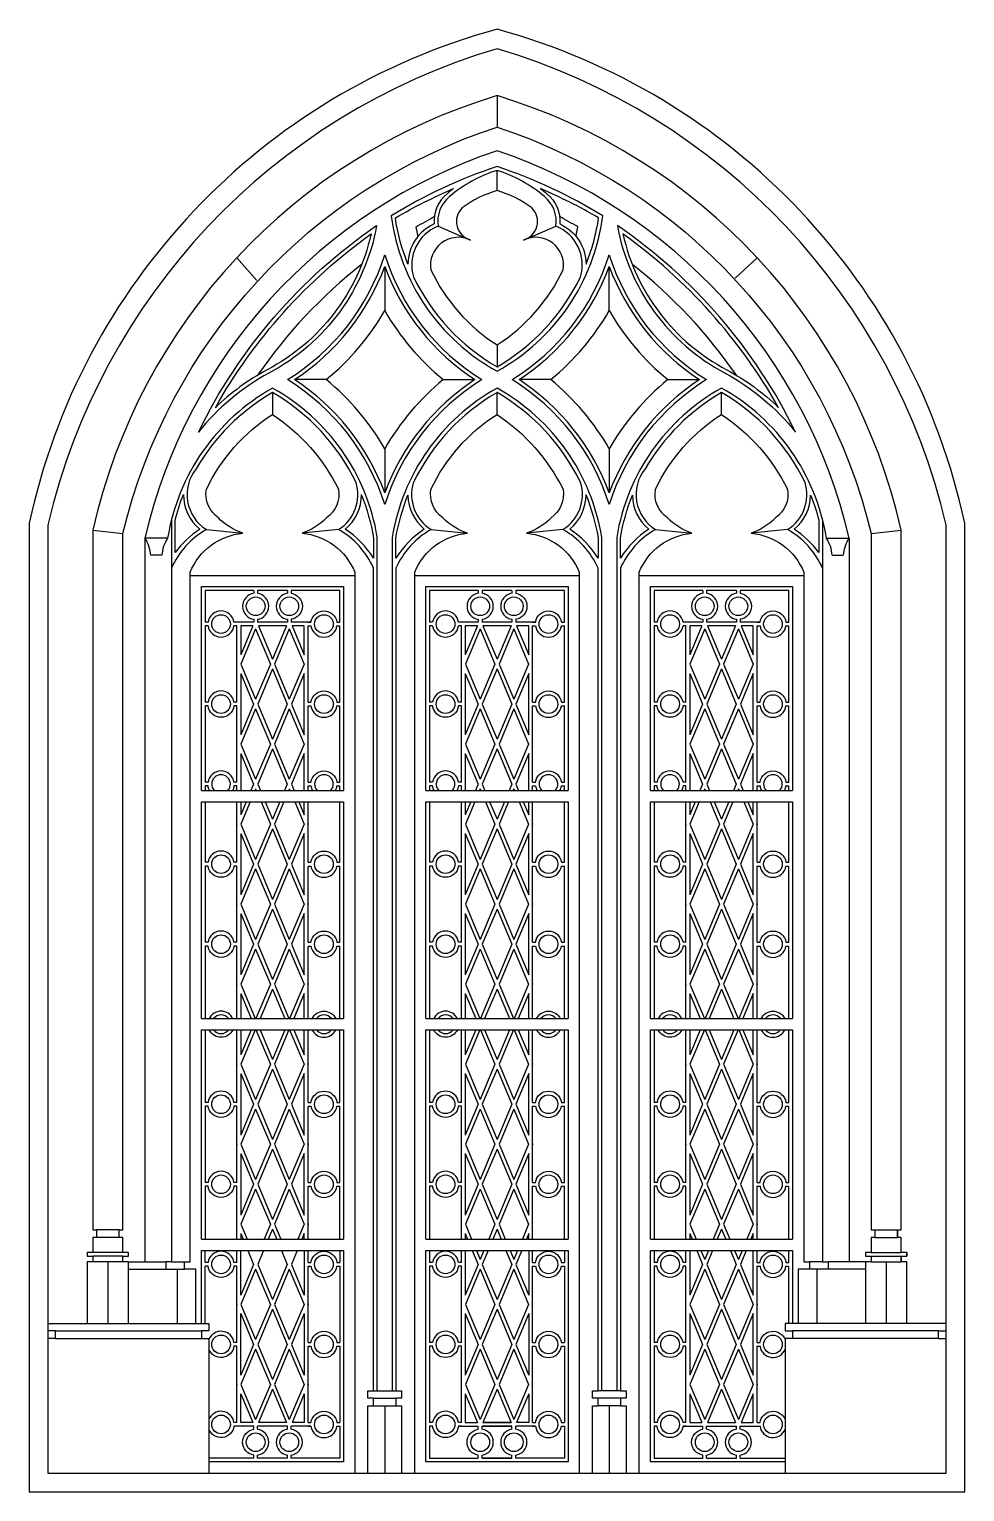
# Model space of a CAD drawing. Header units: metres. Extents: x 1507 to 3507, y 4810 to 7939.
import ezdxf

# ---------------------------------------------------------------- set-up
doc = ezdxf.new("R2010")
doc.units = ezdxf.units.M
for name, color, linetype in [('3', 3, 'Continuous'), ('4', 4, 'Continuous'), ('7', 7, 'Continuous')]:
    doc.layers.add(name, color=color, linetype=linetype)

# ---------------------------------------------------------------- blocks, each defined once
blk = doc.blocks.new('3')
at = {"layer": '3'}
for p, q in [((1250, 3732.93), (1250, 3648.83)), ((1250, 3479.05), (1250, 3533)), ((1092.4, 3383.5), (1168.92, 3350.77)), ((1331.08, 3350.77), (1407.6, 3383.5)), ((554.66, 3299.03), (607.9, 3238.74)), ((1945.34, 3299.03), (1886.58, 3244.74)), ((950, 3275.89), (950, 3157.91)), ((1550, 3157.91), (1550, 3275.89)), ((1250, 3066.36), (1250, 3007.72)), ((793.55, 2973.42), (708.85, 2973.42)), ((1106.45, 2973.42), (1191.15, 2973.42)), ((1393.55, 2973.42), (1308.85, 2973.42)), ((1706.45, 2973.42), (1791.15, 2973.42)), ((650, 2939.11), (650, 2880.47)), ((1250, 2880.47), (1250, 2939.11)), ((1850, 2880.47), (1850, 2939.11)), ((950, 2788.92), (950, 2670.94)), ((1550, 2788.92), (1550, 2670.94)), ((170, 2571.07), (250, 2561.86)), ((473.64, 2572.71), (570.93, 2563.01)), ((826.36, 2572.71), (729.07, 2563.01)), ((1073.64, 2572.71), (1170.93, 2563.01)), ((1426.36, 2572.71), (1329.07, 2563.01)), ((1673.64, 2572.71), (1770.93, 2563.01)), ((2026.36, 2572.71), (1929.07, 2563.01)), ((2250, 2561.86), (2330, 2571.07)), ((610.09, 2410), (610.09, 2402.14)), ((689.91, 2410), (689.91, 2402.14)), ((1210.09, 2410), (1210.09, 2402.14)), ((1289.91, 2410), (1289.91, 2402.14)), ((1810.09, 2410), (1810.09, 2402.14)), ((1889.91, 2410), (1889.91, 2402.14)), ((477.86, 2315), (470, 2315)), ((555, 2315), (547.14, 2315)), ((600.09, 2325), (555, 2325)), ((555, 2111), (555, 2315)), ((597.47, 2315), (565, 2315)), ((565, 2315), (565, 2237.79)), ((610.09, 2332.86), (610.09, 2325)), ((689.91, 2325), (610.09, 2325)), ((687.47, 2315), (612.53, 2315)), ((689.91, 2332.86), (689.91, 2325)), ((752.86, 2325), (699.91, 2325)), ((735, 2315), (702.53, 2315)), ((735, 2237.79), (735, 2315)), ((1077.86, 2315), (1070, 2315)), ((1155, 2315), (1147.14, 2315)), ((1200.09, 2325), (1155, 2325)), ((1155, 2111), (1155, 2315)), ((1197.47, 2315), (1165, 2315)), ((1165, 2315), (1165, 2237.79)), ((1210.09, 2332.86), (1210.09, 2325)), ((1289.91, 2325), (1210.09, 2325)), ((1287.47, 2315), (1212.53, 2315)), ((1289.91, 2332.86), (1289.91, 2325)), ((1352.86, 2325), (1299.91, 2325)), ((1335, 2315), (1302.53, 2315)), ((1335, 2237.79), (1335, 2315)), ((1677.86, 2315), (1670, 2315)), ((1755, 2315), (1747.14, 2315)), ((1800.09, 2325), (1755, 2325)), ((1755, 2111), (1755, 2315)), ((1797.47, 2315), (1765, 2315)), ((1765, 2315), (1765, 2237.79)), ((1810.09, 2332.86), (1810.09, 2325)), ((1889.91, 2325), (1810.09, 2325)), ((1887.47, 2315), (1812.53, 2315)), ((1889.91, 2332.86), (1889.91, 2325)), ((1952.86, 2325), (1899.91, 2325)), ((1935, 2315), (1902.53, 2315)), ((1935, 2237.79), (1935, 2315)), ((650, 2200.1), (610.42, 2106)), ((650, 2200.1), (689.58, 2106)), ((1250, 2200.1), (1210.42, 2106)), ((1250, 2200.1), (1289.58, 2106)), ((1850, 2200.1), (1810.42, 2106)), ((1850, 2200.1), (1889.58, 2106)), ((565, 2188.21), (565, 2023.79)), ((735, 2023.79), (735, 2188.21)), ((1165, 2188.21), (1165, 2023.79)), ((1335, 2023.79), (1335, 2188.21)), ((1765, 2188.21), (1765, 2023.79)), ((1935, 2023.79), (1935, 2188.21)), ((605, 2093.1), (565.42, 1999)), ((605, 2093.1), (644.58, 1999)), ((610.42, 2106), (650, 2011.9)), ((689.58, 2106), (650, 2011.9)), ((695, 2093.1), (655.42, 1999)), ((695, 2093.1), (734.58, 1999)), ((1205, 2093.1), (1165.42, 1999)), ((1205, 2093.1), (1244.58, 1999)), ((1210.42, 2106), (1250, 2011.9)), ((1289.58, 2106), (1250, 2011.9)), ((1295, 2093.1), (1255.42, 1999)), ((1295, 2093.1), (1334.58, 1999)), ((1805, 2093.1), (1765.42, 1999)), ((1805, 2093.1), (1844.58, 1999)), ((1810.42, 2106), (1850, 2011.9)), ((1889.58, 2106), (1850, 2011.9)), ((1895, 2093.1), (1855.42, 1999)), ((1895, 2093.1), (1934.58, 1999)), ((565.42, 1999), (605, 1904.9)), ((644.58, 1999), (605, 1904.9)), ((655.42, 1999), (695, 1904.9)), ((734.58, 1999), (695, 1904.9)), ((1165.42, 1999), (1205, 1904.9)), ((1244.58, 1999), (1205, 1904.9)), ((1255.42, 1999), (1295, 1904.9)), ((1334.58, 1999), (1295, 1904.9)), ((1765.42, 1999), (1805, 1904.9)), ((1844.58, 1999), (1805, 1904.9)), ((1855.42, 1999), (1895, 1904.9)), ((1934.58, 1999), (1895, 1904.9)), ((565, 1974.21), (599.58, 1892)), ((565, 1974.21), (565, 1875)), ((650, 1986.1), (610.42, 1892)), ((650, 1986.1), (689.58, 1892)), ((735, 1974.21), (700.42, 1892)), ((735, 1875), (735, 1974.21)), ((1165, 1974.21), (1199.58, 1892)), ((1165, 1974.21), (1165, 1875)), ((1250, 1986.1), (1210.42, 1892)), ((1250, 1986.1), (1289.58, 1892)), ((1335, 1974.21), (1300.42, 1892)), ((1335, 1875), (1335, 1974.21)), ((1765, 1974.21), (1799.58, 1892)), ((1765, 1974.21), (1765, 1875)), ((1850, 1986.1), (1810.42, 1892)), ((1850, 1986.1), (1889.58, 1892)), ((1935, 1974.21), (1900.42, 1892)), ((1935, 1875), (1935, 1974.21)), ((599.58, 1892), (592.43, 1875)), ((605, 1879.1), (603.27, 1875)), ((605, 1879.1), (606.73, 1875)), ((610.42, 1892), (617.57, 1875)), ((689.58, 1892), (682.43, 1875)), ((695, 1879.1), (693.27, 1875)), ((695, 1879.1), (696.73, 1875)), ((700.42, 1892), (707.57, 1875)), ((1199.58, 1892), (1192.43, 1875)), ((1205, 1879.1), (1203.27, 1875)), ((1205, 1879.1), (1206.73, 1875)), ((1210.42, 1892), (1217.57, 1875)), ((1289.58, 1892), (1282.43, 1875)), ((1295, 1879.1), (1293.27, 1875)), ((1295, 1879.1), (1296.73, 1875)), ((1300.42, 1892), (1307.57, 1875)), ((1799.58, 1892), (1792.43, 1875)), ((1805, 1879.1), (1803.27, 1875)), ((1805, 1879.1), (1806.73, 1875)), ((1810.42, 1892), (1817.57, 1875)), ((1889.58, 1892), (1882.43, 1875)), ((1895, 1879.1), (1893.27, 1875)), ((1895, 1879.1), (1896.73, 1875)), ((1900.42, 1892), (1907.57, 1875)), ((565, 1845), (565, 1809.79)), ((579.81, 1845), (565, 1809.79)), ((590.66, 1845), (565.42, 1785)), ((619.34, 1845), (644.58, 1785)), ((630.19, 1845), (650, 1797.9)), ((669.81, 1845), (650, 1797.9)), ((680.66, 1845), (655.42, 1785)), ((709.34, 1845), (734.58, 1785)), ((720.19, 1845), (735, 1809.79)), ((735, 1809.79), (735, 1845)), ((1165, 1845), (1165, 1809.79)), ((1179.81, 1845), (1165, 1809.79)), ((1190.66, 1845), (1165.42, 1785)), ((1219.34, 1845), (1244.58, 1785)), ((1230.19, 1845), (1250, 1797.9)), ((1269.81, 1845), (1250, 1797.9)), ((1280.66, 1845), (1255.42, 1785)), ((1309.34, 1845), (1334.58, 1785)), ((1320.19, 1845), (1335, 1809.79)), ((1335, 1809.79), (1335, 1845)), ((1779.81, 1845), (1765, 1809.79)), ((1765, 1845), (1765, 1809.79)), ((1790.66, 1845), (1765.42, 1785)), ((1819.34, 1845), (1844.58, 1785)), ((1830.19, 1845), (1850, 1797.9)), ((1869.81, 1845), (1850, 1797.9)), ((1880.66, 1845), (1855.42, 1785)), ((1909.34, 1845), (1934.58, 1785)), ((1920.19, 1845), (1935, 1809.79)), ((1935, 1809.79), (1935, 1845)), ((555, 1786.01), (554.58, 1785)), ((554.58, 1785), (555, 1783.99)), ((565, 1760.21), (599.58, 1678)), ((565, 1760.21), (565, 1595.79)), ((565.42, 1785), (605, 1690.9)), ((644.58, 1785), (605, 1690.9)), ((650, 1772.1), (610.42, 1678)), ((650, 1772.1), (689.58, 1678)), ((655.42, 1785), (695, 1690.9)), ((734.58, 1785), (695, 1690.9)), ((735, 1760.21), (700.42, 1678)), ((735, 1595.79), (735, 1760.21)), ((745, 1786.01), (745.42, 1785)), ((745.42, 1785), (745, 1783.99)), ((1155, 1786.01), (1154.58, 1785)), ((1154.58, 1785), (1155, 1783.99)), ((1165, 1760.21), (1199.58, 1678)), ((1165, 1760.21), (1165, 1595.79)), ((1165.42, 1785), (1205, 1690.9)), ((1244.58, 1785), (1205, 1690.9)), ((1250, 1772.1), (1210.42, 1678)), ((1250, 1772.1), (1289.58, 1678)), ((1255.42, 1785), (1295, 1690.9)), ((1334.58, 1785), (1295, 1690.9)), ((1335, 1760.21), (1300.42, 1678)), ((1335, 1595.79), (1335, 1760.21)), ((1345, 1786.01), (1345.42, 1785)), ((1345.42, 1785), (1345, 1783.99)), ((1755, 1786.01), (1754.58, 1785)), ((1754.58, 1785), (1755, 1783.99)), ((1765, 1760.21), (1799.58, 1678)), ((1765, 1760.21), (1765, 1595.79)), ((1765.42, 1785), (1805, 1690.9)), ((1844.58, 1785), (1805, 1690.9)), ((1850, 1772.1), (1810.42, 1678)), ((1850, 1772.1), (1889.58, 1678)), ((1855.42, 1785), (1895, 1690.9)), ((1934.58, 1785), (1895, 1690.9)), ((1935, 1760.21), (1900.42, 1678)), ((1935, 1595.79), (1935, 1760.21)), ((1945, 1786.01), (1945.42, 1785)), ((1945.42, 1785), (1945, 1783.99)), ((599.58, 1678), (565, 1595.79)), ((605, 1665.1), (565.42, 1571)), ((605, 1665.1), (644.58, 1571)), ((610.42, 1678), (650, 1583.9)), ((689.58, 1678), (650, 1583.9)), ((695, 1665.1), (655.42, 1571)), ((695, 1665.1), (734.58, 1571)), ((700.42, 1678), (735, 1595.79)), ((1199.58, 1678), (1165, 1595.79)), ((1205, 1665.1), (1165.42, 1571)), ((1205, 1665.1), (1244.58, 1571)), ((1210.42, 1678), (1250, 1583.9)), ((1289.58, 1678), (1250, 1583.9)), ((1295, 1665.1), (1255.42, 1571)), ((1295, 1665.1), (1334.58, 1571)), ((1300.42, 1678), (1335, 1595.79)), ((1799.58, 1678), (1765, 1595.79)), ((1805, 1665.1), (1765.42, 1571)), ((1805, 1665.1), (1844.58, 1571)), ((1810.42, 1678), (1850, 1583.9)), ((1889.58, 1678), (1850, 1583.9)), ((1895, 1665.1), (1855.42, 1571)), ((1895, 1665.1), (1934.58, 1571)), ((1900.42, 1678), (1935, 1595.79)), ((555, 1572.01), (554.58, 1571)), ((554.58, 1571), (555, 1569.99)), ((565.42, 1571), (605, 1476.9)), ((644.58, 1571), (605, 1476.9)), ((655.42, 1571), (695, 1476.9)), ((734.58, 1571), (695, 1476.9)), ((745, 1572.01), (745.42, 1571)), ((745.42, 1571), (745, 1569.99)), ((1155, 1572.01), (1154.58, 1571)), ((1154.58, 1571), (1155, 1569.99)), ((1165.42, 1571), (1205, 1476.9)), ((1244.58, 1571), (1205, 1476.9)), ((1255.42, 1571), (1295, 1476.9)), ((1334.58, 1571), (1295, 1476.9)), ((1345, 1572.01), (1345.42, 1571)), ((1345.42, 1571), (1345, 1569.99)), ((1755, 1572.01), (1754.58, 1571)), ((1754.58, 1571), (1755, 1569.99)), ((1765.42, 1571), (1805, 1476.9)), ((1844.58, 1571), (1805, 1476.9)), ((1855.42, 1571), (1895, 1476.9)), ((1934.58, 1571), (1895, 1476.9)), ((1945, 1572.01), (1945.42, 1571)), ((1945.42, 1571), (1945, 1569.99)), ((565, 1546.21), (565, 1381.79)), ((565, 1546.21), (599.58, 1464)), ((650, 1558.1), (610.42, 1464)), ((650, 1558.1), (689.58, 1464)), ((735, 1546.21), (700.42, 1464)), ((735, 1381.79), (735, 1546.21)), ((1165, 1546.21), (1165, 1381.79)), ((1165, 1546.21), (1199.58, 1464)), ((1250, 1558.1), (1210.42, 1464)), ((1250, 1558.1), (1289.58, 1464)), ((1335, 1546.21), (1300.42, 1464)), ((1335, 1381.79), (1335, 1546.21)), ((1765, 1546.21), (1765, 1381.79)), ((1765, 1546.21), (1799.58, 1464)), ((1850, 1558.1), (1810.42, 1464)), ((1850, 1558.1), (1889.58, 1464)), ((1935, 1546.21), (1900.42, 1464)), ((1935, 1381.79), (1935, 1546.21)), ((599.58, 1464), (565, 1381.79)), ((605, 1451.1), (565.42, 1357)), ((605, 1451.1), (644.58, 1357)), ((610.42, 1464), (650, 1369.9)), ((689.58, 1464), (650, 1369.9)), ((695, 1451.1), (655.42, 1357)), ((695, 1451.1), (734.58, 1357)), ((700.42, 1464), (735, 1381.79)), ((1199.58, 1464), (1165, 1381.79)), ((1205, 1451.1), (1165.42, 1357)), ((1205, 1451.1), (1244.58, 1357)), ((1210.42, 1464), (1250, 1369.9)), ((1289.58, 1464), (1250, 1369.9)), ((1295, 1451.1), (1255.42, 1357)), ((1295, 1451.1), (1334.58, 1357)), ((1300.42, 1464), (1335, 1381.79)), ((1799.58, 1464), (1765, 1381.79)), ((1805, 1451.1), (1765.42, 1357)), ((1805, 1451.1), (1844.58, 1357)), ((1810.42, 1464), (1850, 1369.9)), ((1889.58, 1464), (1850, 1369.9)), ((1895, 1451.1), (1855.42, 1357)), ((1895, 1451.1), (1934.58, 1357)), ((1900.42, 1464), (1935, 1381.79)), ((555, 1358.01), (554.58, 1357)), ((554.58, 1357), (555, 1355.99)), ((565, 1332.21), (565, 1265)), ((565, 1332.21), (593.27, 1265)), ((565.42, 1357), (604.12, 1265)), ((644.58, 1357), (605.88, 1265)), ((650, 1344.1), (616.73, 1265)), ((650, 1344.1), (683.27, 1265)), ((655.42, 1357), (694.12, 1265)), ((734.58, 1357), (695.88, 1265)), ((735, 1332.21), (706.73, 1265)), ((735, 1265), (735, 1332.21)), ((745, 1358.01), (745.42, 1357)), ((745.42, 1357), (745, 1355.99)), ((1155, 1358.01), (1154.58, 1357)), ((1154.58, 1357), (1155, 1355.99)), ((1165, 1332.21), (1165, 1265)), ((1165, 1332.21), (1193.27, 1265)), ((1165.42, 1357), (1204.12, 1265)), ((1244.58, 1357), (1205.88, 1265)), ((1250, 1344.1), (1216.73, 1265)), ((1250, 1344.1), (1283.27, 1265)), ((1255.42, 1357), (1294.12, 1265)), ((1334.58, 1357), (1295.88, 1265)), ((1335, 1332.21), (1306.73, 1265)), ((1335, 1265), (1335, 1332.21)), ((1345, 1358.01), (1345.42, 1357)), ((1345.42, 1357), (1345, 1355.99)), ((1755, 1358.01), (1754.58, 1357)), ((1754.58, 1357), (1755, 1355.99)), ((1765, 1332.21), (1793.27, 1265)), ((1765, 1332.21), (1765, 1265)), ((1765.42, 1357), (1804.12, 1265)), ((1844.58, 1357), (1805.88, 1265)), ((1850, 1344.1), (1816.73, 1265)), ((1850, 1344.1), (1883.27, 1265)), ((1855.42, 1357), (1894.12, 1265)), ((1934.58, 1357), (1895.88, 1265)), ((1935, 1332.21), (1906.73, 1265)), ((1935, 1265), (1935, 1332.21)), ((1945, 1358.01), (1945.42, 1357)), ((1945.42, 1357), (1945, 1355.99)), ((593.27, 1235), (565, 1167.79)), ((565, 1235), (565, 1167.79)), ((604.12, 1235), (565.42, 1143)), ((605.88, 1235), (644.58, 1143)), ((616.73, 1235), (650, 1155.9)), ((683.27, 1235), (650, 1155.9)), ((694.12, 1235), (655.42, 1143)), ((695.88, 1235), (734.58, 1143)), ((706.73, 1235), (735, 1167.79)), ((735, 1167.79), (735, 1235)), ((1193.27, 1235), (1165, 1167.79)), ((1165, 1235), (1165, 1167.79)), ((1204.12, 1235), (1165.42, 1143)), ((1205.88, 1235), (1244.58, 1143)), ((1216.73, 1235), (1250, 1155.9)), ((1283.27, 1235), (1250, 1155.9)), ((1294.12, 1235), (1255.42, 1143)), ((1295.88, 1235), (1334.58, 1143)), ((1306.73, 1235), (1335, 1167.79)), ((1335, 1167.79), (1335, 1235)), ((1793.27, 1235), (1765, 1167.79)), ((1765, 1235), (1765, 1167.79)), ((1804.12, 1235), (1765.42, 1143)), ((1805.88, 1235), (1844.58, 1143)), ((1816.73, 1235), (1850, 1155.9)), ((1883.27, 1235), (1850, 1155.9)), ((1894.12, 1235), (1855.42, 1143)), ((1895.88, 1235), (1934.58, 1143)), ((1906.73, 1235), (1935, 1167.79)), ((1935, 1167.79), (1935, 1235)), ((555, 1144.01), (554.58, 1143)), ((554.58, 1143), (555, 1141.99)), ((565.42, 1143), (605, 1048.9)), ((644.58, 1143), (605, 1048.9)), ((655.42, 1143), (695, 1048.9)), ((734.58, 1143), (695, 1048.9)), ((745, 1144.01), (745.42, 1143)), ((745.42, 1143), (745, 1141.99)), ((1155, 1144.01), (1154.58, 1143)), ((1154.58, 1143), (1155, 1141.99)), ((1165.42, 1143), (1205, 1048.9)), ((1244.58, 1143), (1205, 1048.9)), ((1255.42, 1143), (1295, 1048.9)), ((1334.58, 1143), (1295, 1048.9)), ((1345, 1144.01), (1345.42, 1143)), ((1345.42, 1143), (1345, 1141.99)), ((1755, 1144.01), (1754.58, 1143)), ((1754.58, 1143), (1755, 1141.99)), ((1765.42, 1143), (1805, 1048.9)), ((1844.58, 1143), (1805, 1048.9)), ((1855.42, 1143), (1895, 1048.9)), ((1934.58, 1143), (1895, 1048.9)), ((1945, 1144.01), (1945.42, 1143)), ((1945.42, 1143), (1945, 1141.99)), ((565, 1118.21), (599.58, 1036)), ((565, 1118.21), (565, 953.79)), ((650, 1130.1), (610.42, 1036)), ((650, 1130.1), (689.58, 1036)), ((735, 1118.21), (700.42, 1036)), ((735, 953.79), (735, 1118.21)), ((1165, 1118.21), (1199.58, 1036)), ((1165, 1118.21), (1165, 953.79)), ((1250, 1130.1), (1210.42, 1036)), ((1250, 1130.1), (1289.58, 1036)), ((1335, 1118.21), (1300.42, 1036)), ((1335, 953.79), (1335, 1118.21)), ((1765, 1118.21), (1799.58, 1036)), ((1765, 1118.21), (1765, 953.79)), ((1850, 1130.1), (1810.42, 1036)), ((1850, 1130.1), (1889.58, 1036)), ((1935, 1118.21), (1900.42, 1036)), ((1935, 953.79), (1935, 1118.21)), ((599.58, 1036), (565, 953.79)), ((605, 1023.1), (565.42, 929)), ((605, 1023.1), (644.58, 929)), ((610.42, 1036), (650, 941.9)), ((689.58, 1036), (650, 941.9)), ((695, 1023.1), (655.42, 929)), ((695, 1023.1), (734.58, 929)), ((700.42, 1036), (735, 953.79)), ((1199.58, 1036), (1165, 953.79)), ((1205, 1023.1), (1165.42, 929)), ((1205, 1023.1), (1244.58, 929)), ((1210.42, 1036), (1250, 941.9)), ((1289.58, 1036), (1250, 941.9)), ((1295, 1023.1), (1255.42, 929)), ((1295, 1023.1), (1334.58, 929)), ((1300.42, 1036), (1335, 953.79)), ((1799.58, 1036), (1765, 953.79)), ((1805, 1023.1), (1765.42, 929)), ((1805, 1023.1), (1844.58, 929)), ((1810.42, 1036), (1850, 941.9)), ((1889.58, 1036), (1850, 941.9)), ((1895, 1023.1), (1855.42, 929)), ((1895, 1023.1), (1934.58, 929)), ((1900.42, 1036), (1935, 953.79)), ((555, 930.01), (554.58, 929)), ((554.58, 929), (555, 927.99)), ((565, 904.21), (599.58, 822)), ((565, 904.21), (565, 739.79)), ((565.42, 929), (605, 834.9)), ((644.58, 929), (605, 834.9)), ((650, 916.1), (610.42, 822)), ((650, 916.1), (689.58, 822)), ((655.42, 929), (695, 834.9)), ((734.58, 929), (695, 834.9)), ((735, 904.21), (700.42, 822)), ((735, 739.79), (735, 904.21)), ((745, 930.01), (745.42, 929)), ((745.42, 929), (745, 927.99)), ((1155, 930.01), (1154.58, 929)), ((1154.58, 929), (1155, 927.99)), ((1165, 904.21), (1199.58, 822)), ((1165, 904.21), (1165, 739.79)), ((1165.42, 929), (1205, 834.9)), ((1244.58, 929), (1205, 834.9)), ((1250, 916.1), (1210.42, 822)), ((1250, 916.1), (1289.58, 822)), ((1255.42, 929), (1295, 834.9)), ((1334.58, 929), (1295, 834.9)), ((1335, 904.21), (1300.42, 822)), ((1335, 739.79), (1335, 904.21)), ((1345, 930.01), (1345.42, 929)), ((1345.42, 929), (1345, 927.99)), ((1755, 930.01), (1754.58, 929)), ((1754.58, 929), (1755, 927.99)), ((1765, 904.21), (1799.58, 822)), ((1765, 904.21), (1765, 739.79)), ((1765.42, 929), (1805, 834.9)), ((1844.58, 929), (1805, 834.9)), ((1850, 916.1), (1810.42, 822)), ((1850, 916.1), (1889.58, 822)), ((1855.42, 929), (1895, 834.9)), ((1934.58, 929), (1895, 834.9)), ((1935, 904.21), (1900.42, 822)), ((1935, 739.79), (1935, 904.21)), ((1945, 930.01), (1945.42, 929)), ((1945.42, 929), (1945, 927.99)), ((599.58, 822), (565, 739.79)), ((610.42, 822), (650, 727.9)), ((689.58, 822), (650, 727.9)), ((700.42, 822), (735, 739.79)), ((1199.58, 822), (1165, 739.79)), ((1210.42, 822), (1250, 727.9)), ((1289.58, 822), (1250, 727.9)), ((1300.42, 822), (1335, 739.79)), ((1799.58, 822), (1765, 739.79)), ((1810.42, 822), (1850, 727.9)), ((1889.58, 822), (1850, 727.9)), ((1900.42, 822), (1935, 739.79)), ((605, 809.1), (565.42, 715)), ((605, 809.1), (644.58, 715)), ((695, 809.1), (655.42, 715)), ((695, 809.1), (734.58, 715)), ((1205, 809.1), (1165.42, 715)), ((1205, 809.1), (1244.58, 715)), ((1295, 809.1), (1255.42, 715)), ((1295, 809.1), (1334.58, 715)), ((1805, 809.1), (1765.42, 715)), ((1805, 809.1), (1844.58, 715)), ((1895, 809.1), (1855.42, 715)), ((1895, 809.1), (1934.58, 715)), ((565.42, 715), (582.25, 675)), ((644.58, 715), (627.75, 675)), ((655.42, 715), (672.25, 675)), ((734.58, 715), (717.75, 675)), ((745, 716.01), (745.42, 715)), ((745.42, 715), (745, 713.99)), ((1165.42, 715), (1182.25, 675)), ((1244.58, 715), (1227.75, 675)), ((1255.42, 715), (1272.25, 675)), ((1334.58, 715), (1317.75, 675)), ((1765.42, 715), (1782.25, 675)), ((1844.58, 715), (1827.75, 675)), ((1855.42, 715), (1872.25, 675)), ((1934.58, 715), (1917.75, 675)), ((1945, 716.01), (1945.42, 715)), ((1945.42, 715), (1945, 713.99)), ((240, 700), (180, 700)), ((240, 680), (180, 680)), ((565, 690.21), (565, 675)), ((565, 690.21), (571.4, 675)), ((650, 702.1), (638.6, 675)), ((650, 702.1), (661.4, 675)), ((735, 690.21), (728.6, 675)), ((735, 675), (735, 690.21)), ((1165, 690.21), (1165, 675)), ((1165, 690.21), (1171.4, 675)), ((1250, 702.1), (1238.6, 675)), ((1250, 702.1), (1261.4, 675)), ((1335, 690.21), (1328.6, 675)), ((1335, 675), (1335, 690.21)), ((1765, 690.21), (1765, 675)), ((1765, 690.21), (1771.4, 675)), ((1850, 702.1), (1838.6, 675)), ((1850, 702.1), (1861.4, 675)), ((1935, 690.21), (1928.6, 675)), ((1935, 675), (1935, 690.21)), ((2260, 700), (2320, 700)), ((2260, 680), (2320, 680)), ((2320, 700), (2320, 680)), ((250, 640), (170, 640)), ((250, 630), (170, 630)), ((565, 525.79), (565, 645)), ((584.02, 645), (599.58, 608)), ((625.98, 645), (610.42, 608)), ((674.02, 645), (689.58, 608)), ((715.98, 645), (700.42, 608)), ((735, 645), (735, 525.79)), ((1165, 645), (1165, 525.79)), ((1184.02, 645), (1199.58, 608)), ((1194.86, 645), (1205, 620.9)), ((1215.14, 645), (1205, 620.9)), ((1225.98, 645), (1210.42, 608)), ((1274.02, 645), (1289.58, 608)), ((1284.86, 645), (1295, 620.9)), ((1305.14, 645), (1295, 620.9)), ((1315.98, 645), (1300.42, 608)), ((1335, 645), (1335, 525.79)), ((1765, 645), (1765, 525.79)), ((1784.02, 645), (1799.58, 608)), ((1794.86, 645), (1805, 620.9)), ((1815.14, 645), (1805, 620.9)), ((1825.98, 645), (1810.42, 608)), ((1874.02, 645), (1889.58, 608)), ((1884.86, 645), (1895, 620.9)), ((1905.14, 645), (1895, 620.9)), ((1915.98, 645), (1900.42, 608)), ((1935, 525.79), (1935, 645)), ((2250, 640), (2330, 640)), ((2250, 630), (2330, 630)), ((2330, 630), (2330, 615)), ((2345, 640), (2345, 630)), ((250, 615), (170, 615)), ((210, 615), (210, 450)), ((265, 615), (365, 615)), ((265, 595), (365, 595)), ((380, 615), (415, 615)), ((395, 595), (415, 595)), ((599.58, 608), (565, 525.79)), ((605, 595.1), (565.42, 501)), ((605, 595.1), (644.58, 501)), ((610.42, 608), (650, 513.9)), ((689.58, 608), (650, 513.9)), ((695, 595.1), (655.42, 501)), ((695, 595.1), (734.58, 501)), ((700.42, 608), (735, 525.79)), ((1199.58, 608), (1165, 525.79)), ((1205, 595.1), (1165.42, 501)), ((1205, 595.1), (1244.58, 501)), ((1210.42, 608), (1250, 513.9)), ((1289.58, 608), (1250, 513.9)), ((1295, 595.1), (1255.42, 501)), ((1295, 595.1), (1334.58, 501)), ((1300.42, 608), (1335, 525.79)), ((1799.58, 608), (1765, 525.79)), ((1805, 595.1), (1765.42, 501)), ((1805, 595.1), (1844.58, 501)), ((1810.42, 608), (1850, 513.9)), ((1889.58, 608), (1850, 513.9)), ((1895, 595.1), (1855.42, 501)), ((1895, 595.1), (1934.58, 501)), ((1900.42, 608), (1935, 525.79)), ((2120, 615), (2085, 615)), ((2105, 595), (2085, 595)), ((2235, 615), (2135, 615)), ((2235, 595), (2135, 595)), ((2250, 615), (2330, 615)), ((2290, 615), (2290, 450)), ((555, 502.01), (554.58, 501)), ((554.58, 501), (555, 499.99)), ((565, 476.21), (599.58, 394)), ((565, 311.79), (565, 476.21)), ((565.42, 501), (605, 406.9)), ((644.58, 501), (605, 406.9)), ((650, 488.1), (610.42, 394)), ((650, 488.1), (689.58, 394)), ((655.42, 501), (695, 406.9)), ((734.58, 501), (695, 406.9)), ((735, 476.21), (700.42, 394)), ((735, 476.21), (735, 311.79)), ((745, 502.01), (745.42, 501)), ((745.42, 501), (745, 499.99)), ((1165, 476.21), (1199.58, 394)), ((1165, 476.21), (1165, 311.79)), ((1165.42, 501), (1205, 406.9)), ((1244.58, 501), (1205, 406.9)), ((1250, 488.1), (1210.42, 394)), ((1250, 488.1), (1289.58, 394)), ((1255.42, 501), (1295, 406.9)), ((1334.58, 501), (1295, 406.9)), ((1335, 476.21), (1300.42, 394)), ((1335, 476.21), (1335, 311.79)), ((1765, 476.21), (1799.58, 394)), ((1765, 476.21), (1765, 311.79)), ((1765.42, 501), (1805, 406.9)), ((1844.58, 501), (1805, 406.9)), ((1850, 488.1), (1810.42, 394)), ((1850, 488.1), (1889.58, 394)), ((1855.42, 501), (1895, 406.9)), ((1934.58, 501), (1895, 406.9)), ((1935, 476.21), (1900.42, 394)), ((1935, 311.79), (1935, 476.21)), ((1945, 502.01), (1945.42, 501)), ((1945.42, 501), (1945, 499.99)), ((70, 430), (460, 430)), ((70, 410), (460, 410)), ((599.58, 394), (565, 311.79)), ((610.42, 394), (650, 299.9)), ((689.58, 394), (650, 299.9)), ((700.42, 394), (735, 311.79)), ((1199.58, 394), (1165, 311.79)), ((1210.42, 394), (1250, 299.9)), ((1289.58, 394), (1250, 299.9)), ((1300.42, 394), (1335, 311.79)), ((1799.58, 394), (1765, 311.79)), ((1810.42, 394), (1850, 299.9)), ((1889.58, 394), (1850, 299.9)), ((1900.42, 394), (1935, 311.79)), ((2430, 430), (2040, 430)), ((2430, 410), (2040, 410)), ((605, 381.1), (565.42, 287)), ((605, 381.1), (644.58, 287)), ((695, 381.1), (655.42, 287)), ((695, 381.1), (734.58, 287)), ((1205, 381.1), (1165.42, 287)), ((1205, 381.1), (1244.58, 287)), ((1295, 381.1), (1255.42, 287)), ((1295, 381.1), (1334.58, 287)), ((1805, 381.1), (1765.42, 287)), ((1805, 381.1), (1844.58, 287)), ((1895, 381.1), (1855.42, 287)), ((1895, 381.1), (1934.58, 287)), ((555, 288.01), (554.58, 287)), ((554.58, 287), (555, 285.99)), ((565.42, 287), (605, 192.9)), ((644.58, 287), (605, 192.9)), ((650, 274.1), (612.53, 185)), ((650, 274.1), (687.47, 185)), ((655.42, 287), (695, 192.9)), ((734.58, 287), (695, 192.9)), ((745, 288.01), (745.42, 287)), ((745.42, 287), (745, 285.99)), ((1165.42, 287), (1205, 192.9)), ((1244.58, 287), (1205, 192.9)), ((1250, 274.1), (1212.53, 185)), ((1250, 274.1), (1287.47, 185)), ((1255.42, 287), (1295, 192.9)), ((1334.58, 287), (1295, 192.9)), ((1765.42, 287), (1805, 192.9)), ((1844.58, 287), (1805, 192.9)), ((1850, 274.1), (1812.53, 185)), ((1850, 274.1), (1887.47, 185)), ((1855.42, 287), (1895, 192.9)), ((1934.58, 287), (1895, 192.9)), ((1945, 288.01), (1945.42, 287)), ((1945.42, 287), (1945, 285.99)), ((565, 262.21), (597.47, 185)), ((565, 185), (565, 262.21)), ((735, 262.21), (702.53, 185)), ((735, 262.21), (735, 185)), ((920, 270), (980, 270)), ((920, 250), (980, 250)), ((1165, 262.21), (1165, 185)), ((1165, 262.21), (1197.47, 185)), ((1335, 262.21), (1302.53, 185)), ((1335, 262.21), (1335, 185)), ((1580, 270), (1520, 270)), ((1580, 250), (1520, 250)), ((1765, 262.21), (1797.47, 185)), ((1765, 262.21), (1765, 185)), ((1935, 262.21), (1902.53, 185)), ((1935, 185), (1935, 262.21)), ((920, 230), (980, 230)), ((950, 230), (950, 50)), ((1580, 230), (1520, 230)), ((1550, 230), (1550, 50)), ((600.09, 175), (547.14, 175)), ((597.47, 185), (565, 185)), ((689.91, 175), (610.09, 175)), ((610.09, 167.14), (610.09, 175)), ((687.47, 185), (612.53, 185)), ((689.91, 167.14), (689.91, 175)), ((752.86, 175), (699.91, 175)), ((735, 185), (702.53, 185)), ((1147.14, 175), (1200.09, 175)), ((1165, 185), (1197.47, 185)), ((1210.09, 167.14), (1210.09, 175)), ((1289.91, 175), (1210.09, 175)), ((1210.09, 175), (1289.91, 175)), ((1287.47, 185), (1212.53, 185)), ((1212.53, 185), (1287.47, 185)), ((1289.91, 167.14), (1289.91, 175)), ((1352.86, 175), (1299.91, 175)), ((1335, 185), (1302.53, 185)), ((1747.14, 175), (1800.09, 175)), ((1765, 185), (1797.47, 185)), ((1810.09, 167.14), (1810.09, 175)), ((1810.09, 175), (1889.91, 175)), ((1812.53, 185), (1887.47, 185)), ((1889.91, 167.14), (1889.91, 175)), ((1899.91, 175), (1952.86, 175)), ((1902.53, 185), (1935, 185)), ((610.09, 90), (610.09, 97.86)), ((689.91, 90), (689.91, 97.86)), ((1210.09, 90), (1210.09, 97.86)), ((1289.91, 90), (1289.91, 97.86)), ((1810.09, 90), (1810.09, 97.86)), ((1889.91, 90), (1889.91, 97.86))]:
    blk.add_line(p, q, dxfattribs=at)
for points in [[(600.09, 2410), (470, 2410), (470, 2325)], [(689.91, 2410), (610.09, 2410)], [(830, 2325), (830, 2410), (699.91, 2410)], [(1200.09, 2410), (1070, 2410), (1070, 2325)], [(1289.91, 2410), (1210.09, 2410)], [(1430, 2325), (1430, 2410), (1299.91, 2410)], [(1800.09, 2410), (1670, 2410), (1670, 2325)], [(1889.91, 2410), (1810.09, 2410)], [(2030, 2325), (2030, 2410), (1899.91, 2410)], [(470, 2315), (470, 2111)], [(597.47, 2315), (565, 2237.79)], [(605, 2307.1), (565.42, 2213), (605, 2118.9)], [(605, 2307.1), (644.58, 2213), (605, 2118.9)], [(612.53, 2315), (650, 2225.9)], [(687.47, 2315), (650, 2225.9)], [(695, 2307.1), (655.42, 2213), (695, 2118.9)], [(695, 2307.1), (734.58, 2213), (695, 2118.9)], [(702.53, 2315), (735, 2237.79)], [(830, 2111), (830, 2315)], [(1070, 2315), (1070, 2111)], [(1197.47, 2315), (1165, 2237.79)], [(1205, 2307.1), (1165.42, 2213), (1205, 2118.9)], [(1205, 2307.1), (1244.58, 2213), (1205, 2118.9)], [(1212.53, 2315), (1250, 2225.9)], [(1287.47, 2315), (1250, 2225.9)], [(1295, 2307.1), (1255.42, 2213), (1295, 2118.9)], [(1295, 2307.1), (1334.58, 2213), (1295, 2118.9)], [(1302.53, 2315), (1335, 2237.79)], [(1430, 2111), (1430, 2315)], [(1670, 2315), (1670, 2111)], [(1797.47, 2315), (1765, 2237.79)], [(1805, 2307.1), (1765.42, 2213), (1805, 2118.9)], [(1805, 2307.1), (1844.58, 2213), (1805, 2118.9)], [(1812.53, 2315), (1850, 2225.9)], [(1887.47, 2315), (1850, 2225.9)], [(1895, 2307.1), (1855.42, 2213), (1895, 2118.9)], [(1895, 2307.1), (1934.58, 2213), (1895, 2118.9)], [(1902.53, 2315), (1935, 2237.79)], [(2030, 2111), (2030, 2315)], [(565, 2188.21), (599.58, 2106), (565, 2023.79)], [(735, 2188.21), (700.42, 2106), (735, 2023.79)], [(1165, 2188.21), (1199.58, 2106), (1165, 2023.79)], [(1335, 2188.21), (1300.42, 2106), (1335, 2023.79)], [(1765, 2188.21), (1799.58, 2106), (1765, 2023.79)], [(1935, 2188.21), (1900.42, 2106), (1935, 2023.79)], [(470, 2101), (470, 1897)], [(555, 1897), (555, 2101)], [(830, 1897), (830, 2101)], [(1070, 2101), (1070, 1897)], [(1155, 1897), (1155, 2101)], [(1430, 1897), (1430, 2101)], [(1670, 2101), (1670, 1897)], [(1755, 1897), (1755, 2101)], [(2030, 1897), (2030, 2101)], [(470, 1887), (470, 1875)], [(555, 1875), (555, 1887)], [(745, 1875), (745, 1887)], [(830, 1875), (830, 1887)], [(1070, 1887), (1070, 1875)], [(1155, 1875), (1155, 1887)], [(1345, 1875), (1345, 1887)], [(1430, 1875), (1430, 1887)], [(1670, 1887), (1670, 1875)], [(1755, 1875), (1755, 1887)], [(1945, 1875), (1945, 1887)], [(2030, 1875), (2030, 1887)], [(470, 1845), (470, 1683)], [(555, 1683), (555, 1845)], [(745, 1683), (745, 1845)], [(830, 1683), (830, 1845)], [(1070, 1845), (1070, 1683)], [(1155, 1683), (1155, 1845)], [(1345, 1683), (1345, 1845)], [(1430, 1683), (1430, 1845)], [(1670, 1845), (1670, 1683)], [(1755, 1683), (1755, 1845)], [(1945, 1683), (1945, 1845)], [(2030, 1683), (2030, 1845)], [(470, 1673), (470, 1469)], [(555, 1469), (555, 1673)], [(745, 1469), (745, 1673)], [(830, 1469), (830, 1673)], [(1070, 1673), (1070, 1469)], [(1155, 1469), (1155, 1673)], [(1345, 1469), (1345, 1673)], [(1430, 1469), (1430, 1673)], [(1670, 1673), (1670, 1469)], [(1755, 1469), (1755, 1673)], [(1945, 1469), (1945, 1673)], [(2030, 1469), (2030, 1673)], [(470, 1459), (470, 1265)], [(555, 1265), (555, 1459)], [(745, 1265), (745, 1459)], [(830, 1265), (830, 1459)], [(1070, 1459), (1070, 1265)], [(1155, 1265), (1155, 1459)], [(1345, 1265), (1345, 1459)], [(1430, 1265), (1430, 1459)], [(1670, 1459), (1670, 1265)], [(1755, 1265), (1755, 1459)], [(1945, 1265), (1945, 1459)], [(2030, 1265), (2030, 1459)], [(470, 1235), (470, 1041)], [(555, 1041), (555, 1235)], [(745, 1041), (745, 1235)], [(830, 1041), (830, 1235)], [(1070, 1235), (1070, 1041)], [(1155, 1041), (1155, 1235)], [(1345, 1041), (1345, 1235)], [(1430, 1041), (1430, 1235)], [(1670, 1235), (1670, 1041)], [(1755, 1041), (1755, 1235)], [(1945, 1041), (1945, 1235)], [(2030, 1041), (2030, 1235)], [(470, 1031), (470, 827)], [(555, 827), (555, 1031)], [(745, 827), (745, 1031)], [(830, 827), (830, 1031)], [(1070, 1031), (1070, 827)], [(1155, 827), (1155, 1031)], [(1345, 827), (1345, 1031)], [(1430, 827), (1430, 1031)], [(1670, 1031), (1670, 827)], [(1755, 827), (1755, 1031)], [(1945, 827), (1945, 1031)], [(2030, 827), (2030, 1031)], [(470, 817), (470, 675)], [(555, 675), (555, 817)], [(745, 675), (745, 817)], [(830, 675), (830, 817)], [(1070, 817), (1070, 675)], [(1155, 675), (1155, 817)], [(1345, 675), (1345, 817)], [(1430, 675), (1430, 817)], [(1670, 817), (1670, 675)], [(1755, 675), (1755, 817)], [(1945, 675), (1945, 817)], [(2030, 675), (2030, 817)], [(470, 613), (470, 645)], [(555, 613), (555, 645)], [(745, 613), (745, 645)], [(830, 645), (830, 613)], [(1070, 645), (1070, 613)], [(1155, 613), (1155, 645)], [(1345, 613), (1345, 645)], [(1430, 645), (1430, 613)], [(1670, 645), (1670, 613)], [(1755, 613), (1755, 645)], [(1945, 613), (1945, 645)], [(2030, 613), (2030, 645)], [(470, 450), (470, 603)], [(555, 399), (555, 603)], [(745, 399), (745, 603)], [(830, 603), (830, 399)], [(1070, 603), (1070, 399)], [(1155, 399), (1155, 603)], [(1345, 399), (1345, 603)], [(1430, 603), (1430, 399)], [(1670, 603), (1670, 399)], [(1755, 399), (1755, 603)], [(1945, 399), (1945, 603)], [(2030, 450), (2030, 603)], [(555, 185), (555, 389)], [(745, 185), (745, 389)], [(830, 389), (830, 185)], [(1070, 389), (1070, 185)], [(1155, 185), (1155, 389)], [(1345, 185), (1345, 389)], [(1430, 389), (1430, 185)], [(1670, 389), (1670, 185)], [(1755, 185), (1755, 389)], [(1945, 185), (1945, 389)], [(830, 175), (830, 90), (699.91, 90)], [(1070, 175), (1070, 90), (1200.09, 90)], [(1430, 175), (1430, 90), (1299.91, 90)], [(1670, 175), (1670, 90), (1800.09, 90)], [(600.09, 90), (480, 90)], [(689.91, 90), (610.09, 90)], [(1289.91, 90), (1210.09, 90)], [(1210.09, 90), (1289.91, 90)], [(1810.09, 90), (1889.91, 90)], [(1899.91, 90), (2020, 90)]]:
    blk.add_lwpolyline(points, dxfattribs=at)
for points in [[(600.09, 2410), (600.09, 2402.14, 0.87), (600.09, 2332.86), (600.09, 2325)], [(699.91, 2410), (699.91, 2402.14, -0.87), (699.91, 2332.86), (699.91, 2325)], [(1200.09, 2410), (1200.09, 2402.14, 0.87), (1200.09, 2332.86), (1200.09, 2325)], [(1299.91, 2410), (1299.91, 2402.14, -0.87), (1299.91, 2332.86), (1299.91, 2325)], [(1800.09, 2410), (1800.09, 2402.14, 0.87), (1800.09, 2332.86), (1800.09, 2325)], [(1899.91, 2410), (1899.91, 2402.14, -0.87), (1899.91, 2332.86), (1899.91, 2325)], [(555, 2325), (547.14, 2325, 0.87), (477.86, 2325), (470, 2325)], [(745, 2325), (752.86, 2325, -0.87), (822.14, 2325), (830, 2325)], [(1155, 2325), (1147.14, 2325, 0.87), (1077.86, 2325), (1070, 2325)], [(1345, 2325), (1352.86, 2325, -0.87), (1422.14, 2325), (1430, 2325)], [(1755, 2325), (1747.14, 2325, 0.87), (1677.86, 2325), (1670, 2325)], [(1945, 2325), (1952.86, 2325, -0.87), (2022.14, 2325), (2030, 2325)], [(745, 2111), (745, 2315), (752.86, 2315, 0.87), (822.14, 2315), (830, 2315)], [(1345, 2111), (1345, 2315), (1352.86, 2315, 0.87), (1422.14, 2315), (1430, 2315)], [(1945, 2111), (1945, 2315), (1952.86, 2315, 0.87), (2022.14, 2315), (2030, 2315)], [(555, 2111), (547.14, 2111, 0.87), (477.86, 2111), (470, 2111)], [(745, 2111), (752.86, 2111, -0.87), (822.14, 2111), (830, 2111)], [(1155, 2111), (1147.14, 2111, 0.87), (1077.86, 2111), (1070, 2111)], [(1345, 2111), (1352.86, 2111, -0.87), (1422.14, 2111), (1430, 2111)], [(1755, 2111), (1747.14, 2111, 0.87), (1677.86, 2111), (1670, 2111)], [(1945, 2111), (1952.86, 2111, -0.87), (2022.14, 2111), (2030, 2111)], [(555, 2101), (547.14, 2101, -0.87), (477.86, 2101), (470, 2101)], [(745, 1897), (745, 2101), (752.86, 2101, 0.87), (822.14, 2101), (830, 2101)], [(1155, 2101), (1147.14, 2101, -0.87), (1077.86, 2101), (1070, 2101)], [(1345, 1897), (1345, 2101), (1352.86, 2101, 0.87), (1422.14, 2101), (1430, 2101)], [(1755, 2101), (1747.14, 2101, -0.87), (1677.86, 2101), (1670, 2101)], [(1945, 1897), (1945, 2101), (1952.86, 2101, 0.87), (2022.14, 2101), (2030, 2101)], [(555, 1897), (547.14, 1897, 0.87), (477.86, 1897), (470, 1897)], [(745, 1897), (752.86, 1897, -0.87), (822.14, 1897), (830, 1897)], [(1155, 1897), (1147.14, 1897, 0.87), (1077.86, 1897), (1070, 1897)], [(1345, 1897), (1352.86, 1897, -0.87), (1422.14, 1897), (1430, 1897)], [(1755, 1897), (1747.14, 1897, 0.87), (1677.86, 1897), (1670, 1897)], [(1945, 1897), (1952.86, 1897, -0.87), (2022.14, 1897), (2030, 1897)], [(481.91, 1875, -0.09), (477.86, 1887), (470, 1887)], [(555, 1887), (547.14, 1887, -0.09), (543.09, 1875, -0.09)], [(745, 1887), (752.86, 1887, 0.09), (756.91, 1875, 0.09)], [(818.09, 1875, 0.09), (822.14, 1887), (830, 1887)], [(1081.91, 1875, -0.09), (1077.86, 1887), (1070, 1887)], [(1155, 1887), (1147.14, 1887, -0.09), (1143.09, 1875, -0.09)], [(1345, 1887), (1352.86, 1887, 0.09), (1356.91, 1875, 0.09)], [(1418.09, 1875, 0.09), (1422.14, 1887), (1430, 1887)], [(1681.91, 1875, -0.09), (1677.86, 1887), (1670, 1887)], [(1755, 1887), (1747.14, 1887, -0.09), (1743.09, 1875, -0.09)], [(1945, 1887), (1952.86, 1887, 0.09), (1956.91, 1875, 0.09)], [(2018.09, 1875, 0.09), (2022.14, 1887), (2030, 1887)], [(555, 1683), (547.14, 1683, 0.87), (477.86, 1683), (470, 1683)], [(745, 1683), (752.86, 1683, -0.87), (822.14, 1683), (830, 1683)], [(1155, 1683), (1147.14, 1683, 0.87), (1077.86, 1683), (1070, 1683)], [(1345, 1683), (1352.86, 1683, -0.87), (1422.14, 1683), (1430, 1683)], [(1755, 1683), (1747.14, 1683, 0.87), (1677.86, 1683), (1670, 1683)], [(1945, 1683), (1952.86, 1683, -0.87), (2022.14, 1683), (2030, 1683)], [(555, 1673), (547.14, 1673, -0.87), (477.86, 1673), (470, 1673)], [(745, 1673), (752.86, 1673, 0.87), (822.14, 1673), (830, 1673)], [(1155, 1673), (1147.14, 1673, -0.87), (1077.86, 1673), (1070, 1673)], [(1345, 1673), (1352.86, 1673, 0.87), (1422.14, 1673), (1430, 1673)], [(1755, 1673), (1747.14, 1673, -0.87), (1677.86, 1673), (1670, 1673)], [(1945, 1673), (1952.86, 1673, 0.87), (2022.14, 1673), (2030, 1673)], [(555, 1469), (547.14, 1469, 0.87), (477.86, 1469), (470, 1469)], [(745, 1469), (752.86, 1469, -0.87), (822.14, 1469), (830, 1469)], [(1155, 1469), (1147.14, 1469, 0.87), (1077.86, 1469), (1070, 1469)], [(1345, 1469), (1352.86, 1469, -0.87), (1422.14, 1469), (1430, 1469)], [(1755, 1469), (1747.14, 1469, 0.87), (1677.86, 1469), (1670, 1469)], [(1945, 1469), (1952.86, 1469, -0.87), (2022.14, 1469), (2030, 1469)], [(555, 1459), (547.14, 1459, -0.87), (477.86, 1459), (470, 1459)], [(745, 1459), (752.86, 1459, 0.87), (822.14, 1459), (830, 1459)], [(1155, 1459), (1147.14, 1459, -0.87), (1077.86, 1459), (1070, 1459)], [(1345, 1459), (1352.86, 1459, 0.87), (1422.14, 1459), (1430, 1459)], [(1755, 1459), (1747.14, 1459, -0.87), (1677.86, 1459), (1670, 1459)], [(1945, 1459), (1952.86, 1459, 0.87), (2022.14, 1459), (2030, 1459)], [(544.12, 1265, 0.63), (480.88, 1265, 0.63)], [(755.88, 1265, -0.63), (819.12, 1265)], [(1144.12, 1265, 0.63), (1080.88, 1265, 0.63)], [(1355.88, 1265, -0.63), (1419.12, 1265)], [(1744.12, 1265, 0.63), (1680.88, 1265, 0.63)], [(1955.88, 1265, -0.63), (2019.12, 1265)], [(544.12, 1235, -0.63), (480.88, 1235, -0.63)], [(755.88, 1235, 0.63), (819.12, 1235, 0.63)], [(1144.12, 1235, -0.63), (1080.88, 1235, -0.63)], [(1355.88, 1235, 0.63), (1419.12, 1235, 0.63)], [(1744.12, 1235, -0.63), (1680.88, 1235, -0.63)], [(1955.88, 1235, 0.63), (2019.12, 1235, 0.63)], [(555, 1041), (547.14, 1041, 0.87), (477.86, 1041), (470, 1041)], [(745, 1041), (752.86, 1041, -0.87), (822.14, 1041), (830, 1041)], [(1155, 1041), (1147.14, 1041, 0.87), (1077.86, 1041), (1070, 1041)], [(1345, 1041), (1352.86, 1041, -0.87), (1422.14, 1041), (1430, 1041)], [(1755, 1041), (1747.14, 1041, 0.87), (1677.86, 1041), (1670, 1041)], [(1945, 1041), (1952.86, 1041, -0.87), (2022.14, 1041), (2030, 1041)], [(555, 1031), (547.14, 1031, -0.87), (477.86, 1031), (470, 1031)], [(745, 1031), (752.86, 1031, 0.87), (822.14, 1031), (830, 1031)], [(1155, 1031), (1147.14, 1031, -0.87), (1077.86, 1031), (1070, 1031)], [(1345, 1031), (1352.86, 1031, 0.87), (1422.14, 1031), (1430, 1031)], [(1755, 1031), (1747.14, 1031, -0.87), (1677.86, 1031), (1670, 1031)], [(1945, 1031), (1952.86, 1031, 0.87), (2022.14, 1031), (2030, 1031)], [(555, 827), (547.14, 827, 0.87), (477.86, 827), (470, 827)], [(745, 827), (752.86, 827, -0.87), (822.14, 827), (830, 827)], [(1155, 827), (1147.14, 827, 0.87), (1077.86, 827), (1070, 827)], [(1345, 827), (1352.86, 827, -0.87), (1422.14, 827), (1430, 827)], [(1755, 827), (1747.14, 827, 0.87), (1677.86, 827), (1670, 827)], [(1945, 827), (1952.86, 827, -0.87), (2022.14, 827), (2030, 827)], [(555, 817), (547.14, 817, -0.87), (477.86, 817), (470, 817)], [(745, 817), (752.86, 817, 0.87), (822.14, 817), (830, 817)], [(1155, 817), (1147.14, 817, -0.87), (1077.86, 817), (1070, 817)], [(1345, 817), (1352.86, 817, 0.87), (1422.14, 817), (1430, 817)], [(1755, 817), (1747.14, 817, -0.87), (1677.86, 817), (1670, 817)], [(1945, 817), (1952.86, 817, 0.87), (2022.14, 817), (2030, 817)], [(555, 613), (547.14, 613, 0.87), (477.86, 613), (470, 613)], [(745, 613), (752.86, 613, -0.87), (822.14, 613), (830, 613)], [(1155, 613), (1147.14, 613, 0.87), (1077.86, 613), (1070, 613)], [(1345, 613), (1352.86, 613, -0.87), (1422.14, 613), (1430, 613)], [(1755, 613), (1747.14, 613, 0.87), (1677.86, 613), (1670, 613)], [(1945, 613), (1952.86, 613, -0.87), (2022.14, 613), (2030, 613)], [(555, 603), (547.14, 603, -0.87), (477.86, 603), (470, 603)], [(745, 603), (752.86, 603, 0.87), (822.14, 603), (830, 603)], [(1155, 603), (1147.14, 603, -0.87), (1077.86, 603), (1070, 603)], [(1345, 603), (1352.86, 603, 0.87), (1422.14, 603), (1430, 603)], [(1755, 603), (1747.14, 603, -0.87), (1677.86, 603), (1670, 603)], [(1945, 603), (1952.86, 603, 0.87), (2022.14, 603), (2030, 603)], [(555, 399), (547.14, 399, 0.77), (480, 406.99, 0.77)], [(745, 399), (752.86, 399, -0.87), (822.14, 399), (830, 399)], [(1155, 399), (1147.14, 399, 0.87), (1077.86, 399), (1070, 399)], [(1345, 399), (1352.86, 399, -0.87), (1422.14, 399), (1430, 399)], [(1755, 399), (1747.14, 399, 0.87), (1677.86, 399), (1670, 399)], [(1945, 399), (1952.86, 399, -0.77), (2020, 406.99, -0.77)], [(555, 389), (547.14, 389, -0.77), (480, 381.01, -0.77)], [(745, 389), (752.86, 389, 0.87), (822.14, 389), (830, 389)], [(1155, 389), (1147.14, 389, -0.87), (1077.86, 389), (1070, 389)], [(1345, 389), (1352.86, 389, 0.87), (1422.14, 389), (1430, 389)], [(1755, 389), (1747.14, 389, -0.87), (1677.86, 389), (1670, 389)], [(1945, 389), (1952.86, 389, 0.77), (2020, 381.01, 0.77)], [(555, 185), (547.14, 185, 0.77), (480, 192.99, 0.77)], [(745, 185), (752.86, 185, -0.87), (822.14, 185), (830, 185)], [(1155, 185), (1147.14, 185, 0.87), (1077.86, 185), (1070, 185)], [(1345, 185), (1352.86, 185, -0.87), (1422.14, 185), (1430, 185)], [(1755, 185), (1747.14, 185, 0.87), (1677.86, 185), (1670, 185)], [(1945, 185), (1952.86, 185, -0.77), (2020, 192.99, -0.77)], [(555, 175), (547.14, 175, -0.77), (480, 167.01, -0.77)], [(600.09, 90), (600.09, 97.86, -0.87), (600.09, 167.14), (600.09, 175)], [(699.91, 90), (699.91, 97.86, 0.87), (699.91, 167.14), (699.91, 175)], [(745, 175), (752.86, 175, 0.87), (822.14, 175), (830, 175)], [(1155, 175), (1147.14, 175, -0.87), (1077.86, 175), (1070, 175)], [(1200.09, 90), (1200.09, 97.86, -0.87), (1200.09, 167.14), (1200.09, 175)], [(1299.91, 90), (1299.91, 97.86, 0.87), (1299.91, 167.14), (1299.91, 175)], [(1345, 175), (1352.86, 175, 0.87), (1422.14, 175), (1430, 175)], [(1755, 175), (1747.14, 175, -0.87), (1677.86, 175), (1670, 175)], [(1800.09, 90), (1800.09, 97.86, -0.87), (1800.09, 167.14), (1800.09, 175)], [(1899.91, 90), (1899.91, 97.86, 0.87), (1899.91, 167.14), (1899.91, 175)], [(1945, 175), (1952.86, 175, 0.77), (2020, 167.01, 0.77)]]:
    blk.add_lwpolyline(points, format="xyb", dxfattribs=at)
for centre in [(605.09, 2367.5), (694.91, 2367.5), (1205.09, 2367.5), (1294.91, 2367.5), (1805.09, 2367.5), (1894.91, 2367.5), (512.5, 2320), (787.5, 2320), (1112.5, 2320), (1387.5, 2320), (1712.5, 2320), (1987.5, 2320), (512.5, 2106), (787.5, 2106), (1112.5, 2106), (1387.5, 2106), (1712.5, 2106), (1987.5, 2106), (512.5, 1678), (787.5, 1678), (1112.5, 1678), (1387.5, 1678), (1712.5, 1678), (1987.5, 1678), (512.5, 1464), (787.5, 1464), (1112.5, 1464), (1387.5, 1464), (1712.5, 1464), (1987.5, 1464), (512.5, 1036), (787.5, 1036), (1112.5, 1036), (1387.5, 1036), (1712.5, 1036), (1987.5, 1036), (512.5, 822), (787.5, 822), (1112.5, 822), (1387.5, 822), (1712.5, 822), (1987.5, 822), (512.5, 608), (787.5, 608), (1112.5, 608), (1387.5, 608), (1712.5, 608), (1987.5, 608), (512.5, 394), (787.5, 394), (1112.5, 394), (1387.5, 394), (1712.5, 394), (1987.5, 394), (512.5, 180), (787.5, 180), (1112.5, 180), (1387.5, 180), (1712.5, 180), (1987.5, 180), (605.09, 132.5), (694.91, 132.5), (1205.09, 132.5), (1294.91, 132.5), (1805.09, 132.5), (1894.91, 132.5)]:
    blk.add_circle(centre, 25, dxfattribs=at)
for centre, radius, start, end in [((605.09, 2367.5), 35, 278.21, 81.79), ((694.91, 2367.5), 35, 98.21, 261.79), ((1205.09, 2367.5), 35, 278.21, 81.79), ((1294.91, 2367.5), 35, 98.21, 261.79), ((1805.09, 2367.5), 35, 278.21, 81.79), ((1894.91, 2367.5), 35, 98.21, 261.79), ((512.5, 2320), 35, 188.21, 351.79), ((1112.5, 2320), 35, 188.21, 351.79), ((1712.5, 2320), 35, 188.21, 351.79), ((512.5, 1892), 25, 317.16, 222.84), ((787.5, 1892), 25, 317.16, 222.84), ((1112.5, 1892), 25, 317.16, 222.84), ((1387.5, 1892), 25, 317.16, 222.84), ((1712.5, 1892), 25, 317.16, 222.84), ((1987.5, 1892), 25, 317.16, 222.84), ((512.5, 1250), 25, 36.87, 143.13), ((787.5, 1250), 25, 36.87, 143.13), ((1112.5, 1250), 25, 36.87, 143.13), ((1387.5, 1250), 25, 36.87, 143.13), ((1712.5, 1250), 25, 36.87, 143.13), ((1987.5, 1250), 25, 36.87, 143.13), ((512.5, 1250), 25, 216.87, 323.13), ((787.5, 1250), 25, 216.87, 323.13), ((1112.5, 1250), 25, 216.87, 323.13), ((1387.5, 1250), 25, 216.87, 323.13), ((1712.5, 1250), 25, 216.87, 323.13), ((1987.5, 1250), 25, 216.87, 323.13), ((605.09, 132.5), 35, 278.21, 81.79), ((694.91, 132.5), 35, 98.21, 261.79), ((1205.09, 132.5), 35, 278.21, 81.79), ((1294.91, 132.5), 35, 98.21, 261.79), ((1805.09, 132.5), 35, 278.21, 81.79), ((1894.91, 132.5), 35, 98.21, 261.79)]:
    blk.add_arc(centre, radius, start, end, dxfattribs=at)
at = {"layer": '4'}
for p, q in [((70, 430), (50, 430)), ((70, 410), (50, 410)), ((70, 410), (70, 430)), ((2430, 430), (2450, 430)), ((2430, 410), (2430, 430)), ((2430, 410), (2450, 410))]:
    blk.add_line(p, q, dxfattribs=at)
for points in [[(0, 0), (2500, 0), (2500, 2589.9, 0.28), (1250, 3910.33, 0.28), (0, 2589.9), (0, 0)], [(50, 50), (2450, 50), (2450, 2584.46, 0.27), (1250, 3858.32, 0.27), (50, 2584.46), (50, 50)], [(950, 2788.92, 0.09), (793.55, 2973.42, 0.09), (950, 3157.91, 0.09), (1106.45, 2973.42, 0.09)], [(1706.45, 2973.42, 0.09), (1550, 2788.92, 0.09), (1393.55, 2973.42, 0.09), (1550, 3157.91, 0.09)], [(455.76, 2573.27, 0.09), (390, 2510.94), (390, 2596.36, -0.04), (411.83, 2666.42, 0.22)], [(980, 2550.95, -0.05), (1011.84, 2664.66, 0.22), (1055.76, 2573.27, 0.11), (980, 2496.39)], [(1611.84, 2664.66, 0.22), (1655.76, 2573.27, 0.11), (1580, 2496.39), (1580, 2550.95, -0.05)], [(2088.16, 2664.66, -0.03), (2110, 2597.97), (2110, 2510.94, 0.09), (2044.24, 2573.27, 0.22)]]:
    blk.add_lwpolyline(points, format="xyb", close=True, dxfattribs=at)
for points in [[(1250, 3066.36, 0.14), (1426.7, 3266.8, 0.61), (1320.81, 3346.65, 0.57), (1343.27, 3432.82, 0.09), (1250, 3479.05, 0.09), (1156.73, 3432.82, 0.57), (1179.19, 3346.65, 0.61), (1073.3, 3266.8, 0.14), (1250, 3066.36)], [(445, 450), (445, 595), (415, 595), (415, 615), (430, 615), (430, 2458.59, -0.28), (570.93, 2563.01, -0.12), (505.29, 2604.1, -0.29), (473.3, 2680.03, -0.14), (650, 2880.47, -0.13), (826.42, 2680.61, -0.29), (794.53, 2604.1, -0.12), (729.07, 2563.01, -0.28), (870, 2458.59), (870, 50)], [(1030, 50), (1030, 2458.59, -0.28), (1170.93, 2563.01, -0.12), (1105.29, 2604.1, -0.29), (1073.3, 2680.03, -0.14), (1250, 2880.47, -0.13), (1426.42, 2680.61, -0.29), (1394.53, 2604.1, -0.12), (1329.07, 2563.01, -0.28), (1470, 2458.59), (1470, 50)], [(1630, 50), (1630, 2458.59, -0.28), (1770.93, 2563.01, -0.12), (1705.29, 2604.1, -0.29), (1673.3, 2680.03, -0.14), (1850, 2880.47, -0.13), (2026.42, 2680.61, -0.29), (1994.53, 2604.1, -0.12), (1929.07, 2563.01, -0.28), (2070, 2458.59), (2070, 615), (2085, 615), (2085, 595), (2055, 595), (2055, 450)], [(888.16, 2664.66, -0.05), (920, 2550.95), (920, 2496.39, 0.11), (844.24, 2573.27, 0.22), (888.17, 2666.42)], [(1488.16, 2664.66, -0.05), (1520, 2550.95), (1520, 2496.39, 0.11), (1444.24, 2573.27, 0.22), (1488.17, 2666.42)]]:
    blk.add_lwpolyline(points, format="xyb", dxfattribs=at)
for points in [[(380, 2599.23), (380, 615), (365, 615), (365, 595), (395, 595), (395, 450)], [(2120, 2599.23), (2120, 615), (2135, 615), (2135, 595), (2105, 595), (2105, 450)], [(50, 450), (480, 450), (480, 430), (460, 430), (460, 410), (480, 410), (480, 50)], [(2450, 450), (2020, 450), (2020, 430), (2040, 430), (2040, 410), (2020, 410), (2020, 50)]]:
    blk.add_lwpolyline(points, dxfattribs=at)
for centre, start, end in [((1731.73, 2211.44), 128.27, 145.39), ((768.27, 2211.44), 34.61, 51.73)]:
    blk.add_arc(centre, 1362.61, start, end, dxfattribs=at)
at = {"layer": '7'}
for p, q in [((308.85, 2550), (308.85, 615)), ((369.85, 2550), (308.85, 2550)), ((2130, 2550), (2191.15, 2550)), ((2191.15, 2550), (2191.15, 615)), ((354.32, 2503.75), (324.53, 2503.75)), ((2145.68, 2503.75), (2175.47, 2503.75)), ((430, 2450), (870, 2450)), ((1030, 2450), (1470, 2450)), ((1630, 2450), (2070, 2450)), ((460, 1875), (460, 2420)), ((460, 2420), (840, 2420)), ((840, 2420), (840, 1875)), ((1060, 2420), (1440, 2420)), ((1060, 1875), (1060, 2420)), ((1440, 2420), (1440, 1875)), ((1660, 1875), (1660, 2420)), ((460, 1875), (840, 1875)), ((460, 1265), (460, 1845)), ((460, 1845), (840, 1845)), ((840, 1845), (840, 1265)), ((1060, 1875), (1440, 1875)), ((1060, 1265), (1060, 1845)), ((1060, 1845), (1440, 1845)), ((1440, 1845), (1440, 1265)), ((1660, 1875), (2040, 1875)), ((1660, 1265), (1660, 1845)), ((1660, 1845), (2040, 1845)), ((460, 1265), (840, 1265)), ((1060, 1265), (1440, 1265)), ((1660, 1265), (2040, 1265)), ((460, 675), (460, 1235)), ((460, 1235), (840, 1235)), ((840, 1235), (840, 675)), ((1060, 1235), (1440, 1235)), ((1060, 675), (1060, 1235)), ((1440, 1235), (1440, 675)), ((1660, 675), (1660, 1235)), ((1660, 1235), (2040, 1235)), ((460, 675), (840, 675)), ((1060, 675), (1440, 675)), ((1660, 675), (2040, 675)), ((460, 645), (840, 645)), ((460, 450), (460, 645)), ((840, 645), (840, 80)), ((1060, 645), (1440, 645)), ((1060, 80), (1060, 645)), ((1440, 645), (1440, 80)), ((1660, 645), (2040, 645)), ((1660, 80), (1660, 645)), ((840, 80), (480, 80)), ((1440, 80), (1060, 80)), ((2020, 80), (1660, 80))]:
    blk.add_line(p, q, dxfattribs=at)
for points in [[(2345, 450), (2345, 615), (2330, 615), (2330, 630), (2345, 630), (2345, 640), (2330, 640), (2330, 680), (2320, 680), (2320, 700), (2330, 700), (2330, 2571.07, 0.27), (1250, 3732.93, 0.27), (170, 2571.07), (170, 700), (180, 700), (180, 680), (170, 680), (170, 640), (155, 640), (155, 630), (170, 630), (170, 615), (155, 615), (155, 450)], [(265, 450), (265, 615), (250, 615), (250, 630), (265, 630), (265, 640), (250, 640), (250, 680), (240, 680), (240, 700), (250, 700), (250, 2561.86, -0.26), (1250, 3648.83, -0.26), (2250, 2561.86), (2250, 700), (2260, 700), (2260, 680), (2250, 680), (2250, 640), (2235, 640), (2235, 630), (2250, 630), (2250, 615), (2235, 615), (2235, 450)], [(2191.15, 2550, 0.26), (1250, 3585.44, 0.26), (308.85, 2550)], [(1039.47, 3357.33, -0.01), (1033.62, 3381.62, -0.01), (1082.36, 3409.36, -0.01)], [(1460.53, 3357.33, 0.01), (1466.38, 3381.62, 0.01), (1417.64, 3409.36, 0.01)], [(905, 50), (905, 230), (920, 230), (920, 250), (905, 250), (905, 270), (920, 270), (920, 2469.83, 0.16), (826.36, 2572.71, 0.34), (873.37, 2698.37, 0.15), (650, 2939.11, 0.13), (445.77, 2734.81, 0.45), (473.64, 2572.71, 0.16), (380, 2469.83, 0.16)], [(930, 270), (930, 2551.78, 0.23), (650, 2950.61, 0.23)], [(1530, 270), (1530, 2551.78, 0.23), (1250, 2950.61, 0.23), (970, 2551.78), (970, 270)], [(1505, 50), (1505, 230), (1520, 230), (1520, 250), (1505, 250), (1505, 270), (1520, 270), (1520, 2469.83, 0.16), (1426.36, 2572.71, 0.34), (1473.37, 2698.37, 0.15), (1250, 2939.11, 0.15), (1026.63, 2698.37, 0.34), (1073.64, 2572.71, 0.16), (980, 2469.83), (980, 270), (995, 270), (995, 250), (980, 250), (980, 230), (995, 230), (995, 50)], [(2130.29, 2550, 0.23), (1850, 2950.61, 0.23), (1570, 2551.78), (1570, 270)], [(2120, 2469.83, 0.16), (2026.36, 2572.71, 0.34), (2073.37, 2698.37, 0.15), (1850, 2939.11, 0.13), (1645.77, 2734.81, 0.45), (1673.64, 2572.71, 0.16), (1580, 2469.83), (1580, 270), (1595, 270), (1595, 250), (1580, 250), (1580, 230), (1595, 230), (1595, 50)]]:
    blk.add_lwpolyline(points, format="xyb", dxfattribs=at)
for points in [[(967.54, 3411.36, 0.24), (1250, 2996.22, 0.24), (1532.46, 3411.36, 0.06), (1250, 3543, 0.06)], [(1473.37, 3248.46, 0.39), (1407.6, 3383.5, 0.26), (1376.82, 3462.93, 0.1), (1250, 3533, 0.1), (1123.18, 3462.93, 0.26), (1092.4, 3383.5, 0.39), (1026.63, 3248.46, 0.15), (1250, 3007.72, 0.15)], [(978.34, 3406.37, -0.03), (1134.16, 3484.42, 0.02), (1116.51, 3470.38, 0.24), (1081.78, 3389.86, 0.29), (1011.84, 3282.17, -0.06)], [(1521.66, 3406.37, 0.03), (1365.84, 3484.42, -0.02), (1383.49, 3470.38, -0.24), (1418.22, 3389.86, -0.29), (1488.16, 3282.17, 0.06)], [(452.31, 2833.44, -0.13), (928.32, 3385.47, -0.23), (640.55, 2991.04, 0.1)], [(497.43, 2898.43, -0.11), (913.43, 3362.89, -0.22), (635.83, 2999.86, 0.07)], [(2047.69, 2833.44, 0.13), (1571.68, 3385.47, 0.23), (1859.45, 2991.04, -0.1)], [(2002.57, 2898.43, 0.11), (1586.57, 3362.89, 0.22), (1864.17, 2999.86, -0.07)], [(950, 2639.9, 0.18), (690.14, 2973.42, 0.18), (950, 3306.93, 0.18), (1209.86, 2973.42, 0.18)], [(1809.86, 2973.42, 0.18), (1550, 2639.9, 0.18), (1290.14, 2973.42, 0.18), (1550, 3306.93, 0.18)], [(950, 2670.94, 0.16), (708.85, 2973.42, 0.16), (950, 3275.89, 0.16), (1191.15, 2973.42, 0.16)], [(1791.15, 2973.42, 0.16), (1550, 2670.94, 0.16), (1308.85, 2973.42, 0.16), (1550, 3275.89, 0.16)]]:
    blk.add_lwpolyline(points, format="xyb", close=True, dxfattribs=at)
for points in [[(1660, 2420), (2040, 2420), (2040, 1875)], [(2040, 1845), (2040, 1265)], [(2040, 1235), (2040, 675)], [(2040, 645), (2040, 450)]]:
    blk.add_lwpolyline(points, dxfattribs=at)
for centre, radius, start, end in [((924.99, 2460.04), 562.38, 119.27, 170.8), ((231.64, 2498.05), 93.06, 3.52, 33.94), ((447.05, 2498.35), 92.88, 146.22, 176.67), ((2052.79, 2498.05), 93.06, 3.52, 33.94), ((2268.36, 2498.05), 93.06, 146.06, 176.48)]:
    blk.add_arc(centre, radius, start, end, dxfattribs=at)

msp = doc.modelspace()

# ---------------------------------------------------------------- block references
at = {"layer": '3', "xscale": 0.8, "yscale": 0.8, "zscale": 0.8}
msp.add_blockref('3', (1507.37, 4810.47), dxfattribs=at)

doc.saveas('drawing.dxf')
